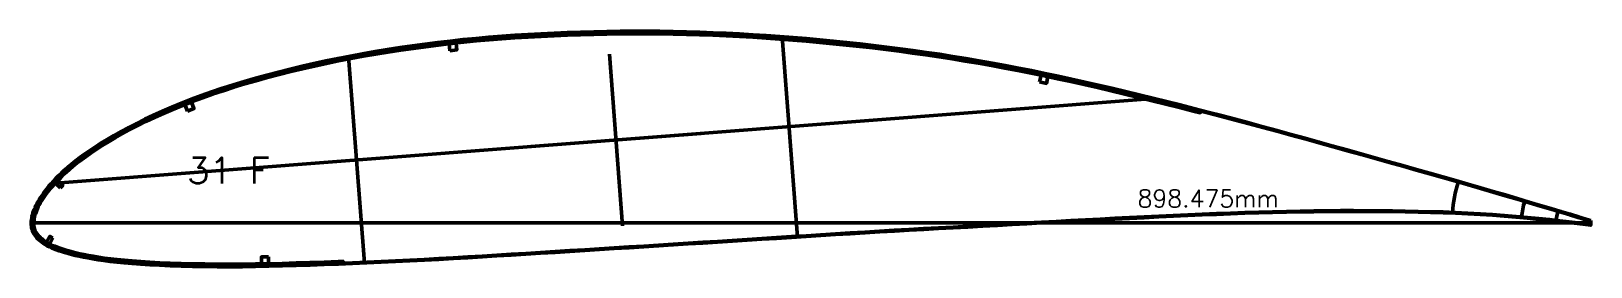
# Model space of a CAD drawing. Header units: metres. Extents: x -405 to 675, y -15418 to 133.
# Drawn here: x -337 to 562, y -6025 to -5890 of the extents above; entities that cross this region are included whole.
import ezdxf
from ezdxf.enums import TextEntityAlignment as Align

# ---------------------------------------------------------------- set-up
doc = ezdxf.new("R2010")
doc.units = ezdxf.units.M
for name, color, linetype, lineweight in [('FoilLayer', 7, 'Continuous', 50), ('RefFoilLayer', 7, 'Continuous', 50), ('StringerLayer', 7, 'Continuous', 50), ('SubLayer', 7, 'Continuous', 50), ('TextLayer', 7, 'Continuous', 50)]:
    doc.layers.add(name, color=color, linetype=linetype, lineweight=lineweight)
doc.styles.add('MSゴシック', font='romans')

msp = doc.modelspace()

# ---------------------------------------------------------------- texts
at = {"layer": 'TextLayer', "style": 'MSゴシック'}
msp.add_text('31 F', height=15, dxfattribs=at).set_placement((-247.08, -5977.32))
msp.add_text('898.475mm', height=10, dxfattribs=at).set_placement((381.85, -5993.92), align=Align.BOTTOM_RIGHT)

# ---------------------------------------------------------------- linework, layer by layer
at = {"layer": 'FoilLayer'}
msp.add_lwpolyline([(561.41, -5999.08), (558.66, -5998.2), (554.25, -5996.87), (549.47, -5995.39), (544.25, -5993.81), (538.55, -5992.12), (532.43, -5990.31), (525.95, -5988.38), (519.17, -5986.38), (512.2, -5984.32), (505.16, -5982.26), (498.06, -5980.24), (490.86, -5978.14), (483.58, -5976), (476.18, -5973.87), (468.65, -5971.73), (461, -5969.58), (453.21, -5967.38), (445.29, -5965.16), (437.28, -5962.91), (429.21, -5960.65), (421.12, -5958.38), (413.03, -5956.12), (404.94, -5953.87), (396.85, -5951.64), (388.76, -5949.41), (380.7, -5947.21), (372.66, -5945.02), (364.66, -5942.86), (356.68, -5940.73), (348.7, -5938.63), (340.75, -5936.55), (336.82, -5935.53), (336.55, -5936.55), (332.56, -5935.52), (324.65, -5933.5), (316.76, -5931.52), (308.87, -5929.57), (300.98, -5927.65), (293.1, -5925.76), (285.24, -5923.9), (277.44, -5922.07), (269.69, -5920.3), (262, -5918.58), (254.34, -5916.91), (246.71, -5915.3), (239.09, -5913.74), (231.5, -5912.24), (223.91, -5910.79), (216.34, -5909.39), (208.77, -5908.05), (201.21, -5906.77), (193.63, -5905.54), (186.05, -5904.36), (178.45, -5903.23), (170.84, -5902.15), (163.23, -5901.12), (155.6, -5900.14), (147.97, -5899.21), (140.32, -5898.34), (132.65, -5897.52), (124.96, -5896.74), (117.26, -5896), (109.56, -5895.32), (101.86, -5894.68), (94.16, -5894.09), (86.47, -5893.54), (78.79, -5893.05), (71.12, -5892.62), (63.46, -5892.23), (55.8, -5891.9), (48.16, -5891.62), (40.52, -5891.39), (32.88, -5891.22), (25.26, -5891.11), (17.64, -5891.04), (10.02, -5891.04), (2.4, -5891.09), (-5.22, -5891.19), (-12.84, -5891.35), (-20.44, -5891.56), (-28.03, -5891.82), (-35.6, -5892.14), (-43.16, -5892.51), (-50.71, -5892.94), (-58.23, -5893.42), (-65.71, -5893.95), (-73.14, -5894.54), (-80.52, -5895.19), (-87.85, -5895.9), (-95.15, -5896.69), (-102.44, -5897.54), (-109.72, -5898.46), (-116.97, -5899.44), (-124.2, -5900.49), (-131.4, -5901.6), (-138.57, -5902.78), (-145.69, -5904.02), (-152.77, -5905.32), (-159.8, -5906.69), (-166.78, -5908.12), (-173.7, -5909.62), (-180.56, -5911.18), (-187.34, -5912.81), (-194.08, -5914.52), (-200.76, -5916.29), (-207.35, -5918.1), (-213.81, -5919.96), (-220.14, -5921.88), (-226.33, -5923.85), (-232.39, -5925.88), (-238.32, -5927.98), (-244.12, -5930.14), (-249.78, -5932.36), (-255.3, -5934.63), (-260.65, -5936.93), (-265.83, -5939.28), (-270.83, -5941.64), (-275.63, -5944.01), (-280.2, -5946.35), (-284.53, -5948.67), (-288.6, -5950.95), (-292.41, -5953.19), (-295.98, -5955.39), (-299.31, -5957.54), (-302.41, -5959.62), (-305.28, -5961.64), (-307.95, -5963.59), (-310.4, -5965.47), (-312.67, -5967.28), (-314.76, -5969.03), (-316.68, -5970.73), (-318.46, -5972.38), (-320.11, -5973.97), (-321.63, -5975.5), (-323.03, -5976.99), (-324.33, -5978.42), (-325.53, -5979.81), (-326.63, -5981.15), (-327.65, -5982.46), (-328.59, -5983.73), (-329.45, -5984.97), (-330.25, -5986.16), (-330.97, -5987.33), (-331.64, -5988.47), (-332.26, -5989.58), (-332.82, -5990.64), (-333.31, -5991.67), (-333.74, -5992.71), (-334.14, -5993.73), (-334.49, -5994.68), (-334.77, -5995.6), (-334.99, -5996.53), (-335.17, -5997.45), (-335.3, -5998.34), (-335.39, -5999.2), (-335.43, -6000.06), (-335.42, -6000.84), (-335.36, -6001.64), (-335.24, -6002.43), (-335.04, -6003.22), (-334.77, -6004.02), (-334.43, -6004.81), (-334.02, -6005.59), (-333.54, -6006.35), (-332.98, -6007.09), (-332.34, -6007.82), (-331.63, -6008.53), (-330.84, -6009.22), (-329.99, -6009.9), (-329.06, -6010.55), (-328.07, -6011.18), (-327, -6011.78), (-325.85, -6012.36), (-324.61, -6012.93), (-323.28, -6013.48), (-321.87, -6014.03), (-320.36, -6014.57), (-318.76, -6015.1), (-317.05, -6015.64), (-315.23, -6016.17), (-313.29, -6016.7), (-311.21, -6017.21), (-308.97, -6017.72), (-306.56, -6018.22), (-303.95, -6018.72), (-301.15, -6019.22), (-298.12, -6019.72), (-294.84, -6020.21), (-291.29, -6020.67), (-287.44, -6021.11), (-283.26, -6021.52), (-278.71, -6021.91), (-273.8, -6022.28), (-268.52, -6022.62), (-262.89, -6022.92), (-256.9, -6023.17), (-250.56, -6023.37), (-243.9, -6023.53), (-236.97, -6023.66), (-229.86, -6023.74), (-222.6, -6023.78), (-215.23, -6023.75), (-207.73, -6023.66), (-200.07, -6023.5), (-192.26, -6023.31), (-184.35, -6023.08), (-176.34, -6022.81), (-168.23, -6022.52), (-160.04, -6022.21), (-157.29, -6022.1), (-157.25, -6023.15), (-151.77, -6022.93), (-143.54, -6022.59), (-135.31, -6022.23), (-127.06, -6021.84), (-118.78, -6021.42), (-110.46, -6020.99), (-102.12, -6020.54), (-93.79, -6020.09), (-85.48, -6019.62), (-77.14, -6019.12), (-68.77, -6018.6), (-60.36, -6018.07), (-51.94, -6017.55), (-43.49, -6017.03), (-35.03, -6016.51), (-26.56, -6015.97), (-18.06, -6015.43), (-9.56, -6014.89), (-1.05, -6014.36), (7.45, -6013.83), (15.96, -6013.3), (24.46, -6012.77), (32.96, -6012.23), (41.46, -6011.68), (49.96, -6011.14), (58.47, -6010.61), (66.98, -6010.07), (75.48, -6009.54), (83.98, -6009), (92.48, -6008.46), (100.99, -6007.91), (109.48, -6007.37), (117.96, -6006.83), (126.44, -6006.31), (134.91, -6005.78), (143.38, -6005.27), (151.85, -6004.76), (160.3, -6004.26), (168.75, -6003.78), (177.2, -6003.3), (185.67, -6002.84), (194.15, -6002.38), (202.64, -6001.91), (211.14, -6001.44), (219.63, -6000.97), (228.12, -6000.5), (236.6, -6000.04), (245.09, -5999.58), (253.57, -5999.13), (262.05, -5998.68), (270.51, -5998.22), (278.94, -5997.78), (287.36, -5997.35), (295.79, -5996.93), (304.23, -5996.53), (312.65, -5996.12), (321.03, -5995.72), (329.36, -5995.33), (337.62, -5994.97), (345.86, -5994.64), (354.05, -5994.32), (362.17, -5994.02), (370.21, -5993.76), (378.2, -5993.55), (386.18, -5993.38), (394.13, -5993.23), (402.01, -5993.08), (409.75, -5992.94), (417.33, -5992.89), (424.89, -5992.92), (432.45, -5992.96), (439.94, -5992.98), (447.33, -5993.06), (454.69, -5993.23), (462.02, -5993.39), (469.28, -5993.52), (476.44, -5993.7), (483.57, -5994.01), (490.75, -5994.38), (497.89, -5994.74), (504.85, -5995.13), (511.67, -5995.66), (518.46, -5996.25), (525.12, -5996.88), (531.56, -5997.49), (537.69, -5998.12), (543.5, -5998.77), (548.94, -5999.37), (554, -5999.96), (558.66, -6000.52), (561.54, -6000.9)], close=True, dxfattribs=at)
at = {"layer": 'RefFoilLayer'}
msp.add_lwpolyline([(561.55, -5998.65), (558.79, -5997.77), (554.38, -5996.44), (549.6, -5994.96), (544.37, -5993.38), (538.68, -5991.69), (532.56, -5989.88), (526.08, -5987.95), (519.3, -5985.95), (512.32, -5983.88), (505.28, -5981.83), (498.19, -5979.81), (490.99, -5977.7), (483.7, -5975.56), (476.3, -5973.44), (468.78, -5971.3), (461.13, -5969.15), (453.33, -5966.95), (445.41, -5964.72), (437.4, -5962.48), (429.34, -5960.22), (421.24, -5957.95), (413.15, -5955.69), (405.06, -5953.44), (396.97, -5951.2), (388.88, -5948.98), (380.82, -5946.77), (372.78, -5944.58), (364.78, -5942.43), (356.79, -5940.3), (348.82, -5938.19), (340.86, -5936.11), (332.93, -5934.06), (325.02, -5932.05), (317.12, -5930.07), (309.22, -5928.12), (301.33, -5926.2), (293.45, -5924.3), (285.58, -5922.44), (277.77, -5920.61), (270.02, -5918.83), (262.31, -5917.11), (254.65, -5915.44), (247.01, -5913.83), (239.39, -5912.27), (231.78, -5910.77), (224.18, -5909.31), (216.6, -5907.91), (209.02, -5906.57), (201.45, -5905.29), (193.86, -5904.05), (186.27, -5902.87), (178.66, -5901.74), (171.04, -5900.66), (163.42, -5899.63), (155.78, -5898.65), (148.14, -5897.72), (140.48, -5896.85), (132.8, -5896.02), (125.1, -5895.24), (117.39, -5894.51), (109.68, -5893.82), (101.97, -5893.18), (94.26, -5892.59), (86.56, -5892.05), (78.87, -5891.56), (71.2, -5891.12), (63.52, -5890.73), (55.86, -5890.4), (48.2, -5890.12), (40.55, -5889.89), (32.91, -5889.72), (25.27, -5889.61), (17.64, -5889.54), (10.01, -5889.54), (2.38, -5889.59), (-5.25, -5889.69), (-12.88, -5889.85), (-20.49, -5890.06), (-28.09, -5890.32), (-35.68, -5890.64), (-43.25, -5891.01), (-50.8, -5891.44), (-58.34, -5891.92), (-65.83, -5892.46), (-73.27, -5893.05), (-80.67, -5893.69), (-88.01, -5894.41), (-95.33, -5895.2), (-102.63, -5896.05), (-109.92, -5896.97), (-117.19, -5897.96), (-124.43, -5899.01), (-131.64, -5900.12), (-138.82, -5901.3), (-145.97, -5902.54), (-153.06, -5903.85), (-160.11, -5905.22), (-167.1, -5906.65), (-174.03, -5908.15), (-180.91, -5909.72), (-187.71, -5911.36), (-194.46, -5913.07), (-201.16, -5914.84), (-207.76, -5916.66), (-214.25, -5918.53), (-220.6, -5920.45), (-226.81, -5922.42), (-232.89, -5924.47), (-238.84, -5926.58), (-244.66, -5928.75), (-250.35, -5930.97), (-255.89, -5933.25), (-261.27, -5935.57), (-266.48, -5937.92), (-271.5, -5940.3), (-276.32, -5942.67), (-280.91, -5945.03), (-285.26, -5947.36), (-289.36, -5949.66), (-293.2, -5951.92), (-296.79, -5954.13), (-300.15, -5956.29), (-303.27, -5958.4), (-306.17, -5960.43), (-308.86, -5962.4), (-311.34, -5964.3), (-313.64, -5966.13), (-315.75, -5967.91), (-317.7, -5969.63), (-319.51, -5971.3), (-321.17, -5972.91), (-322.72, -5974.47), (-324.15, -5975.98), (-325.47, -5977.44), (-326.69, -5978.86), (-327.82, -5980.23), (-328.86, -5981.57), (-329.82, -5982.87), (-330.7, -5984.14), (-331.52, -5985.37), (-332.27, -5986.57), (-332.95, -5987.74), (-333.59, -5988.88), (-334.18, -5989.99), (-334.69, -5991.09), (-335.14, -5992.17), (-335.55, -5993.22), (-335.92, -5994.25), (-336.23, -5995.26), (-336.47, -5996.25), (-336.65, -5997.23), (-336.8, -5998.19), (-336.89, -5999.14), (-336.93, -6000.06), (-336.92, -6000.96), (-336.84, -6001.88), (-336.69, -6002.8), (-336.46, -6003.71), (-336.14, -6004.62), (-335.75, -6005.52), (-335.28, -6006.4), (-334.73, -6007.25), (-334.1, -6008.08), (-333.4, -6008.88), (-332.62, -6009.66), (-331.77, -6010.4), (-330.85, -6011.12), (-329.86, -6011.82), (-328.81, -6012.48), (-327.68, -6013.12), (-326.47, -6013.73), (-325.18, -6014.31), (-323.82, -6014.88), (-322.37, -6015.44), (-320.84, -6015.99), (-319.2, -6016.54), (-317.47, -6017.08), (-315.62, -6017.62), (-313.65, -6018.15), (-311.54, -6018.67), (-309.27, -6019.19), (-306.84, -6019.69), (-304.22, -6020.2), (-301.39, -6020.7), (-298.34, -6021.2), (-295.04, -6021.7), (-291.46, -6022.16), (-287.59, -6022.61), (-283.39, -6023.02), (-278.82, -6023.41), (-273.9, -6023.78), (-268.6, -6024.12), (-262.95, -6024.42), (-256.94, -6024.67), (-250.59, -6024.87), (-243.92, -6025.03), (-236.99, -6025.16), (-229.86, -6025.24), (-222.6, -6025.28), (-215.21, -6025.25), (-207.7, -6025.16), (-200.03, -6025), (-192.22, -6024.81), (-184.3, -6024.58), (-176.29, -6024.31), (-168.17, -6024.02), (-159.98, -6023.7), (-151.75, -6023.38), (-143.52, -6023.04), (-135.29, -6022.68), (-127.04, -6022.29), (-118.75, -6021.87), (-110.43, -6021.43), (-102.1, -6020.99), (-93.77, -6020.54), (-85.45, -6020.07), (-77.12, -6019.57), (-68.74, -6019.05), (-60.34, -6018.52), (-51.91, -6018), (-43.46, -6017.48), (-35.01, -6016.96), (-26.53, -6016.42), (-18.03, -6015.88), (-9.53, -6015.34), (-1.03, -6014.8), (7.48, -6014.27), (15.99, -6013.75), (24.49, -6013.22), (32.98, -6012.68), (41.49, -6012.13), (49.99, -6011.59), (58.5, -6011.05), (67.01, -6010.52), (75.51, -6009.99), (84.01, -6009.45), (92.51, -6008.91), (101.01, -6008.36), (109.51, -6007.82), (117.99, -6007.28), (126.46, -6006.75), (134.94, -6006.23), (143.41, -6005.72), (151.87, -6005.21), (160.33, -6004.71), (168.77, -6004.23), (177.22, -6003.75), (185.69, -6003.29), (194.18, -6002.82), (202.67, -6002.36), (211.16, -6001.89), (219.66, -6001.41), (228.14, -6000.95), (236.63, -6000.49), (245.11, -6000.03), (253.6, -5999.58), (262.07, -5999.13), (270.53, -5998.67), (278.96, -5998.23), (287.39, -5997.8), (295.81, -5997.38), (304.25, -5996.98), (312.67, -5996.57), (321.05, -5996.17), (329.38, -5995.78), (337.64, -5995.42), (345.87, -5995.09), (354.07, -5994.77), (362.19, -5994.47), (370.22, -5994.21), (378.21, -5994), (386.19, -5993.83), (394.14, -5993.68), (402.02, -5993.53), (409.75, -5993.39), (417.33, -5993.34), (424.89, -5993.37), (432.45, -5993.41), (439.94, -5993.43), (447.32, -5993.51), (454.67, -5993.68), (462.02, -5993.84), (469.27, -5993.97), (476.42, -5994.15), (483.55, -5994.46), (490.73, -5994.83), (497.87, -5995.19), (504.82, -5995.58), (511.63, -5996.1), (518.42, -5996.7), (525.08, -5997.32), (531.52, -5997.94), (537.64, -5998.57), (543.45, -5999.21), (548.89, -5999.82), (553.94, -6000.4), (558.6, -6000.97), (561.48, -6001.35)], close=True, dxfattribs=at)
at = {"layer": 'StringerLayer'}
for points in [[(-95.74, -5900.77), (-91.76, -5900.34), (-92.19, -5896.37), (-96.17, -5896.79), (-95.74, -5900.77)], [(243.99, -5918.81), (247.9, -5919.64), (248.73, -5915.73), (244.81, -5914.9), (243.99, -5918.81)], [(-246.94, -5935.54), (-243.21, -5934.09), (-244.67, -5930.36), (-248.4, -5931.82), (-246.94, -5935.54)], [(-320.15, -5979.76), (-318.77, -5978.3), (-321.67, -5975.55), (-323.05, -5977), (-320.15, -5979.76)], [(-324.37, -6008.67), (-326.12, -6007.68), (-328.08, -6011.17), (-326.34, -6012.15), (-324.37, -6008.67)], [(-200.27, -6019.51), (-204.27, -6019.59), (-204.19, -6023.58), (-200.19, -6023.5), (-200.27, -6019.51)]]:
    msp.add_lwpolyline(points, dxfattribs=at)
at = {"layer": 'SubLayer'}
for p, q in [((95.72, -5892.7), (104.6, -6008.13)), ((-3.81, -5902.72), (3.81, -6001.64)), ((-154.15, -5904.06), (-144.99, -6023.1)), ((310.06, -5928.32), (-325.26, -5977.21)), ((-49.05, -5955.96), (49.05, -5948.41)), ((-336.93, -6000), (561.55, -6000))]:
    msp.add_line(p, q, dxfattribs=at)
for radius, start, end in [(80, 162.87266, 175.65064), (40, 162.02902, 175.0595), (20, 160.57119, 175.86169)]:
    msp.add_arc((561.55, -6000), radius, start, end, dxfattribs=at)

msp.set_redraw_order([(e.dxf.handle, doc.entitydb.next_handle()) for e in msp.query("TEXT MTEXT ATTDEF DIMENSION ARC_DIMENSION")])  # texts and dimensions are drawn at this point

doc.saveas('drawing.dxf')
